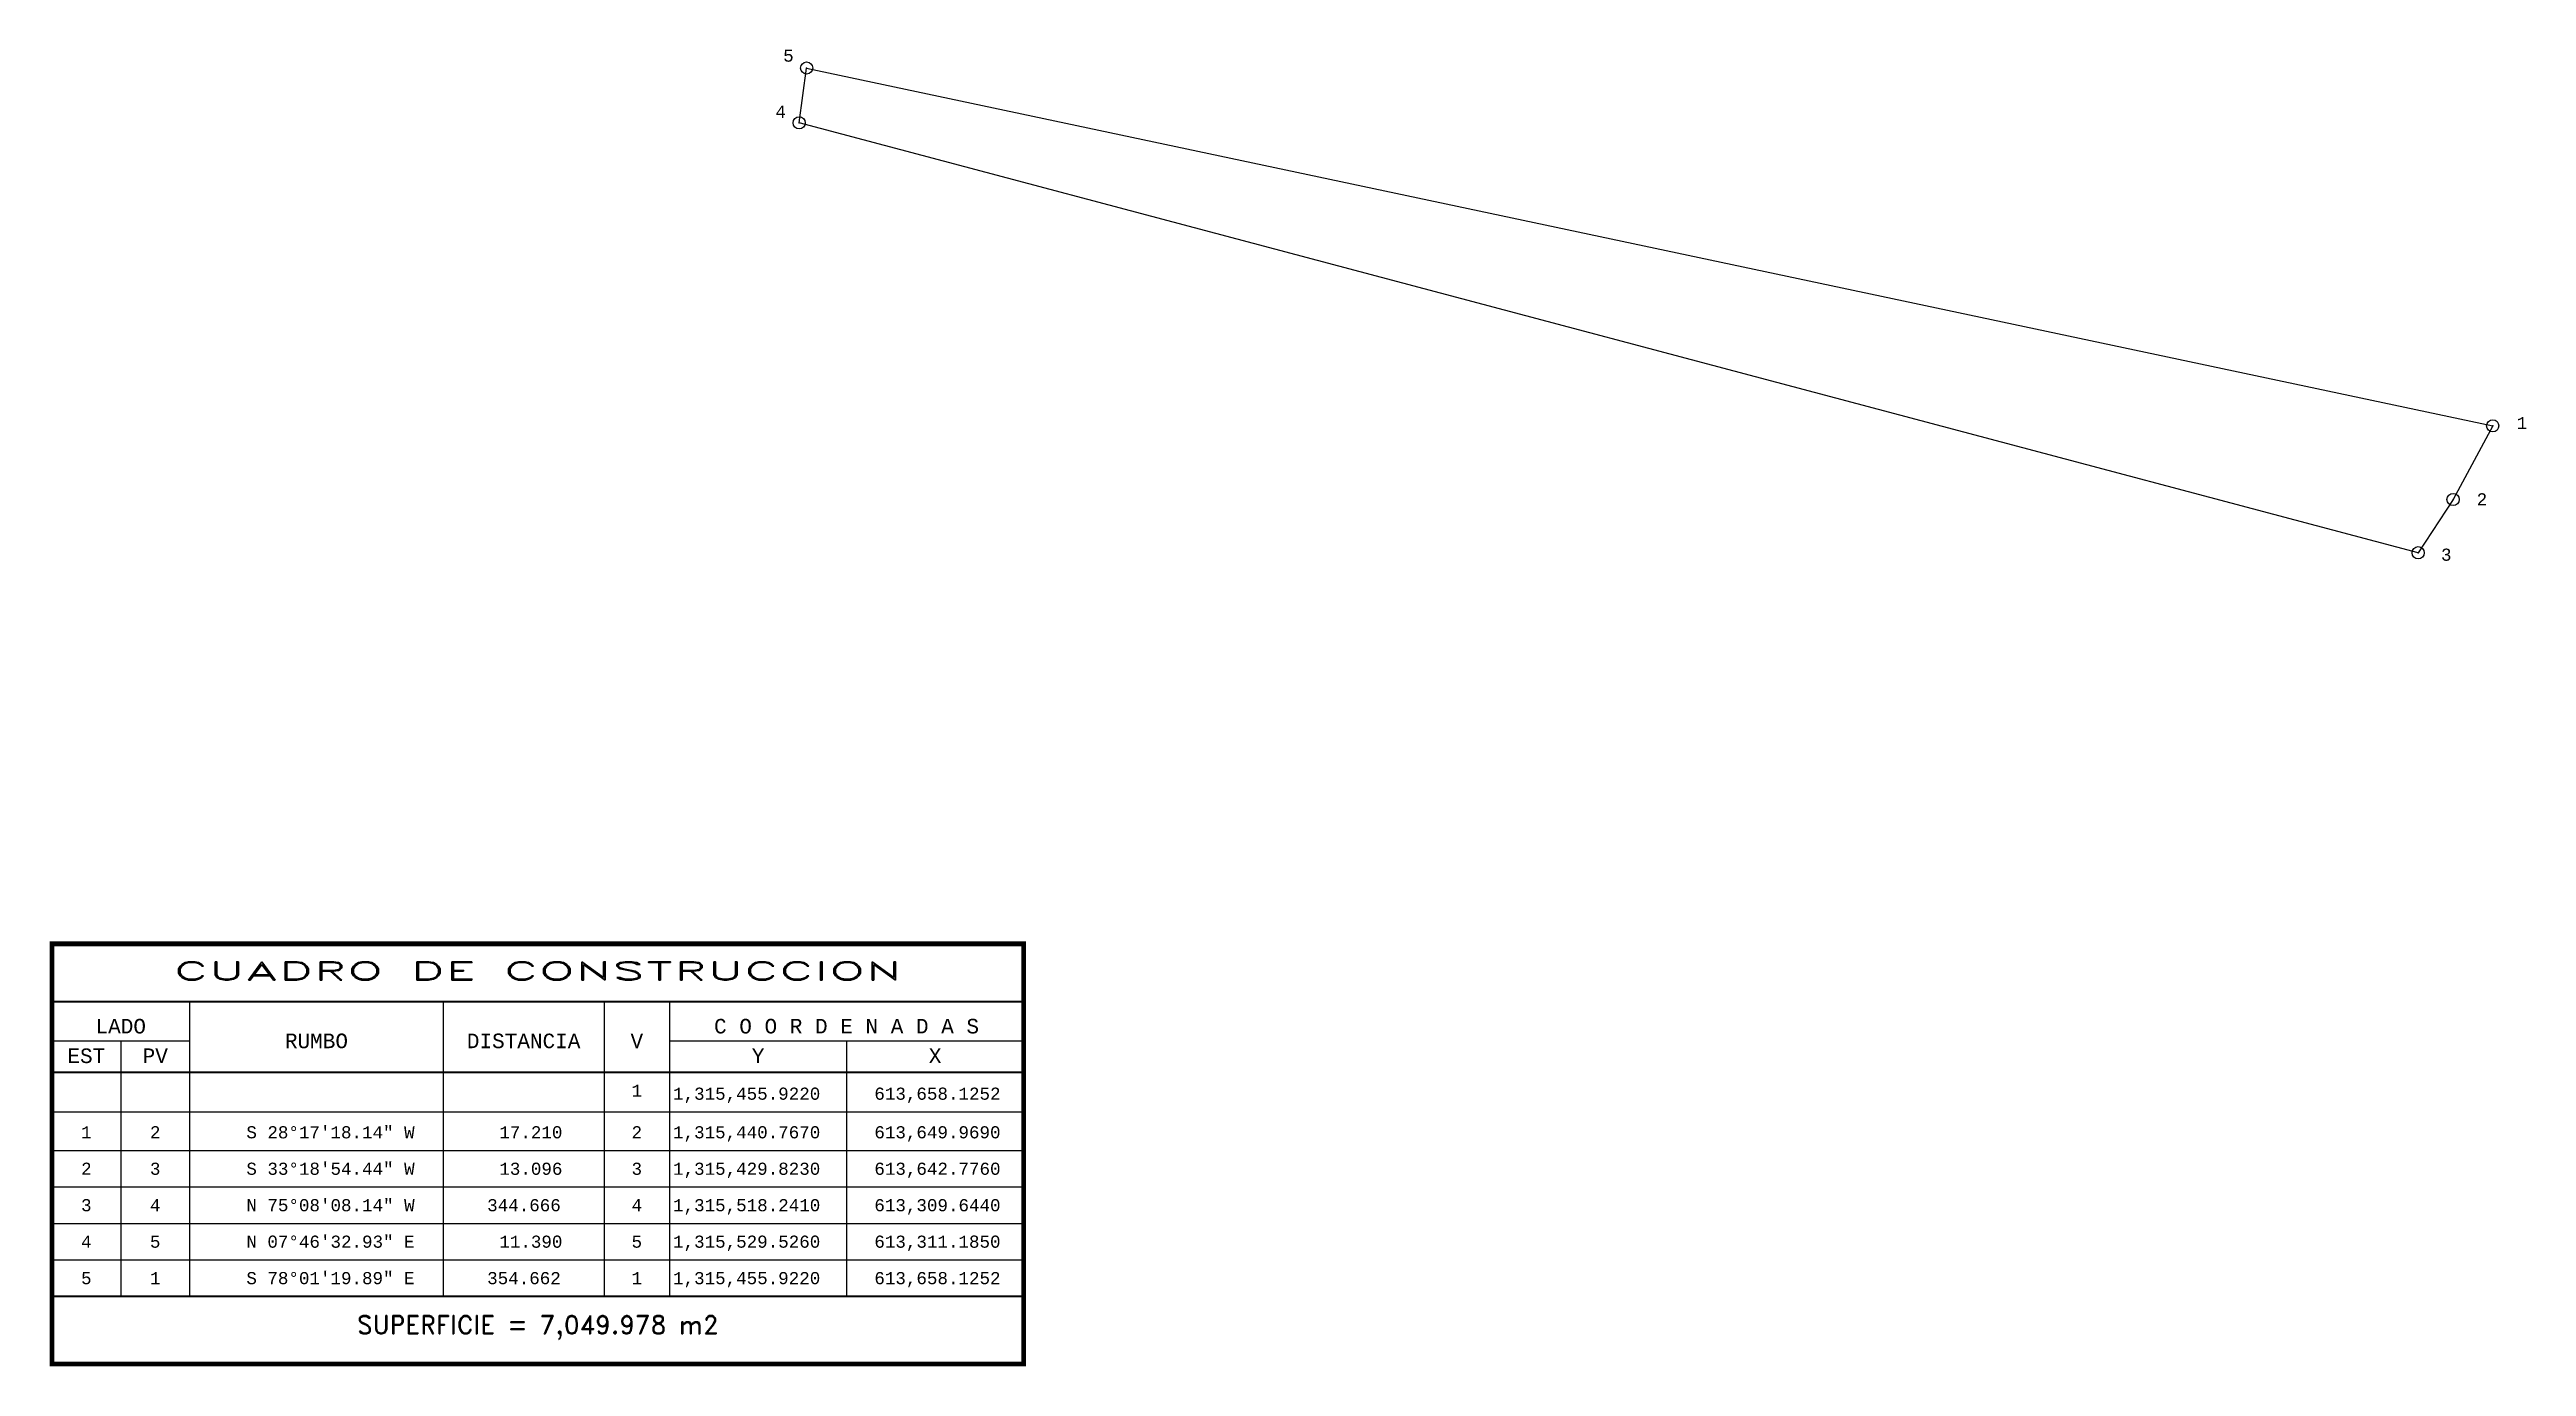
# Model space of a CAD drawing. Header units: millimetres. Extents: x 613155 to 614220, y 1315102 to 1315533.
# Drawn here: x 613155 to 613665, y 1315262 to 1315533 of the extents above; entities that cross this region are included whole.
import ezdxf
from ezdxf.enums import TextEntityAlignment as Align

# ---------------------------------------------------------------- set-up
doc = ezdxf.new("R2010")
doc.units = ezdxf.units.MM
doc.header["$PDMODE"] = 32
doc.header["$PDSIZE"] = 2.5
for name, color, linetype in [('CVL_CUADCON', 1, 'Continuous'), ('CVL_CUADCON_LIN', 8, 'Continuous'), ('CVL_CUADCON_TIT', 1, 'Continuous'), ('CVL_CUADCON_TX', 2, 'Continuous'), ('CVL_PUNTO', 2, 'Continuous'), ('CVL_PUNTO_NUM', 2, 'Continuous')]:
    doc.layers.add(name, color=color, linetype=linetype)
doc.styles.add('HUECA1', font='hueca1.shx')
doc.styles.add('MONOTXT4', font='monotxt4.shx')

msp = doc.modelspace()

# ---------------------------------------------------------------- texts
at = {"layer": 'CVL_CUADCON_TIT', "color": 1, "style": 'HUECA1', "width": 1.758658}
msp.add_text('CUADRO DE CONSTRUCCION', height=3.75, dxfattribs=at).set_placement((613180.9, 1315341.93), (613330.83, 1315341.93), align=Align.FIT)
at = {"layer": 'CVL_CUADCON_TIT', "color": 1, "style": 'MONOTXT4'}
for s, p in [('LADO', (613170.05, 1315330.94)), ('C O O R D E N A D A S', (613319.4, 1315330.94)), ('EST', (613162.97, 1315324.85)), ('PV', (613177.15, 1315324.85)), ('Y', (613301.2, 1315324.85)), ('X', (613337.62, 1315324.85))]:
    msp.add_text(s, height=3, dxfattribs=at).set_placement(p, align=Align.CENTER)
at = {"layer": 'CVL_CUADCON_TIT', "color": 1}
for s, height, style, p in [('RUMBO', 3, 'MONOTXT4', (613210.32, 1315329.41)), ('DISTANCIA', 3, 'MONOTXT4', (613252.95, 1315329.41)), ('V', 3, 'MONOTXT4', (613276.25, 1315329.41)), ('SUPERFICIE = 7,049.978 m2', 3.75, 'HUECA1', (613255.87, 1315270.44))]:
    msp.add_text(s, height=height, dxfattribs=dict(at, style=style)).set_placement(p, align=Align.MIDDLE)
at = {"layer": 'CVL_CUADCON_TX', "color": 2, "style": 'MONOTXT4'}
for s, p in [('1', (613276.24, 1315317.93)), ('1', (613162.97, 1315309.36)), ('2', (613177.14, 1315309.36)), ('2', (613276.24, 1315309.36)), ('2', (613162.97, 1315301.86)), ('3', (613177.14, 1315301.86)), ('3', (613276.24, 1315301.86)), ('3', (613162.97, 1315294.36)), ('4', (613177.14, 1315294.36)), ('4', (613276.24, 1315294.36)), ('4', (613162.97, 1315286.86)), ('5', (613177.14, 1315286.86)), ('5', (613276.24, 1315286.86)), ('5', (613162.97, 1315279.36)), ('1', (613177.14, 1315279.36)), ('1', (613276.24, 1315279.36))]:
    msp.add_text(s, height=2.5, dxfattribs=at).set_placement(p, align=Align.CENTER)
for s, p in [('1,315,455.9220', (613283.7, 1315317.3)), ('613,658.1252', (613325.12, 1315317.3)), ('S 28%%d17\'18.14" W', (613195.9, 1315309.36)), ('17.210', (613247.95, 1315309.36)), ('1,315,440.7670', (613283.7, 1315309.36)), ('613,649.9690', (613325.12, 1315309.36)), ('S 33%%d18\'54.44" W', (613195.9, 1315301.86)), ('13.096', (613247.95, 1315301.86)), ('1,315,429.8230', (613283.7, 1315301.86)), ('613,642.7760', (613325.12, 1315301.86)), ('N 75%%d08\'08.14" W', (613195.9, 1315294.36)), ('344.666', (613245.45, 1315294.36)), ('1,315,518.2410', (613283.7, 1315294.36)), ('613,309.6440', (613325.12, 1315294.36)), ('N 07%%d46\'32.93" E', (613195.9, 1315286.86)), ('11.390', (613247.95, 1315286.86)), ('1,315,529.5260', (613283.7, 1315286.86)), ('613,311.1850', (613325.12, 1315286.86)), ('S 78%%d01\'19.89" E', (613195.9, 1315279.36)), ('354.662', (613245.45, 1315279.36)), ('1,315,455.9220', (613283.7, 1315279.36)), ('613,658.1252', (613325.12, 1315279.36))]:
    msp.add_text(s, height=2.5, dxfattribs=at).set_placement(p)
at = {"layer": 'CVL_PUNTO_NUM', "color": 2, "style": 'MONOTXT4'}
for s, p in [('5', (613306.36, 1315530.83)), ('4', (613304.75, 1315519.28)), ('1', (613663.08, 1315455.27)), ('2', (613654.82, 1315439.55)), ('3', (613647.49, 1315428.17))]:
    msp.add_text(s, height=2.5, dxfattribs=at).set_placement(p)

# ---------------------------------------------------------------- linework, layer by layer
msp.add_lwpolyline([(613658.13, 1315455.92), (613649.97, 1315440.77), (613642.78, 1315429.82), (613309.64, 1315518.24), (613311.19, 1315529.53)], close=True)
at = {"layer": 'CVL_CUADCON', "color": 1, "linetype": 'Continuous', "const_width": 1, "flags": 128}
msp.add_lwpolyline([(613155.9, 1315349.36), (613355.83, 1315349.36), (613355.83, 1315262.94), (613155.9, 1315262.94)], close=True, dxfattribs=at)
at = {"layer": 'CVL_CUADCON', "color": 1, "linetype": 'Continuous', "const_width": 0.375, "flags": 128}
for points in [[(613155.9, 1315337.49), (613355.83, 1315337.49)], [(613155.9, 1315322.94), (613355.83, 1315322.94)], [(613155.9, 1315276.86), (613355.83, 1315276.86)]]:
    msp.add_lwpolyline(points, dxfattribs=at)
at = {"layer": 'CVL_CUADCON_LIN', "color": 8, "linetype": 'Continuous'}
for p, q in [((613184.22, 1315337.49), (613184.22, 1315276.86)), ((613236.4, 1315337.49), (613236.4, 1315276.86)), ((613269.51, 1315337.49), (613269.51, 1315276.86)), ((613282.97, 1315337.49), (613282.97, 1315276.86)), ((613155.9, 1315329.42), (613184.22, 1315329.42)), ((613170.05, 1315329.42), (613170.05, 1315276.86)), ((613282.97, 1315329.42), (613355.83, 1315329.42)), ((613319.4, 1315329.42), (613319.4, 1315276.86)), ((613155.9, 1315314.8), (613355.83, 1315314.8)), ((613155.9, 1315306.86), (613355.83, 1315306.86)), ((613155.9, 1315299.36), (613355.83, 1315299.36)), ((613155.9, 1315291.86), (613355.83, 1315291.86)), ((613155.9, 1315284.36), (613355.83, 1315284.36)), ((613155.9, 1315276.86), (613355.83, 1315276.86))]:
    msp.add_line(p, q, dxfattribs=at)
at = {"layer": 'CVL_PUNTO', "color": 2}
for p in [(613311.19, 1315529.53), (613309.64, 1315518.24), (613658.13, 1315455.92), (613649.97, 1315440.77), (613642.78, 1315429.82)]:
    msp.add_point(p, dxfattribs=at)

msp.set_redraw_order([(e.dxf.handle, doc.entitydb.next_handle()) for e in msp.query("TEXT MTEXT ATTDEF DIMENSION ARC_DIMENSION")])  # texts and dimensions are drawn at this point

doc.saveas('drawing.dxf')
